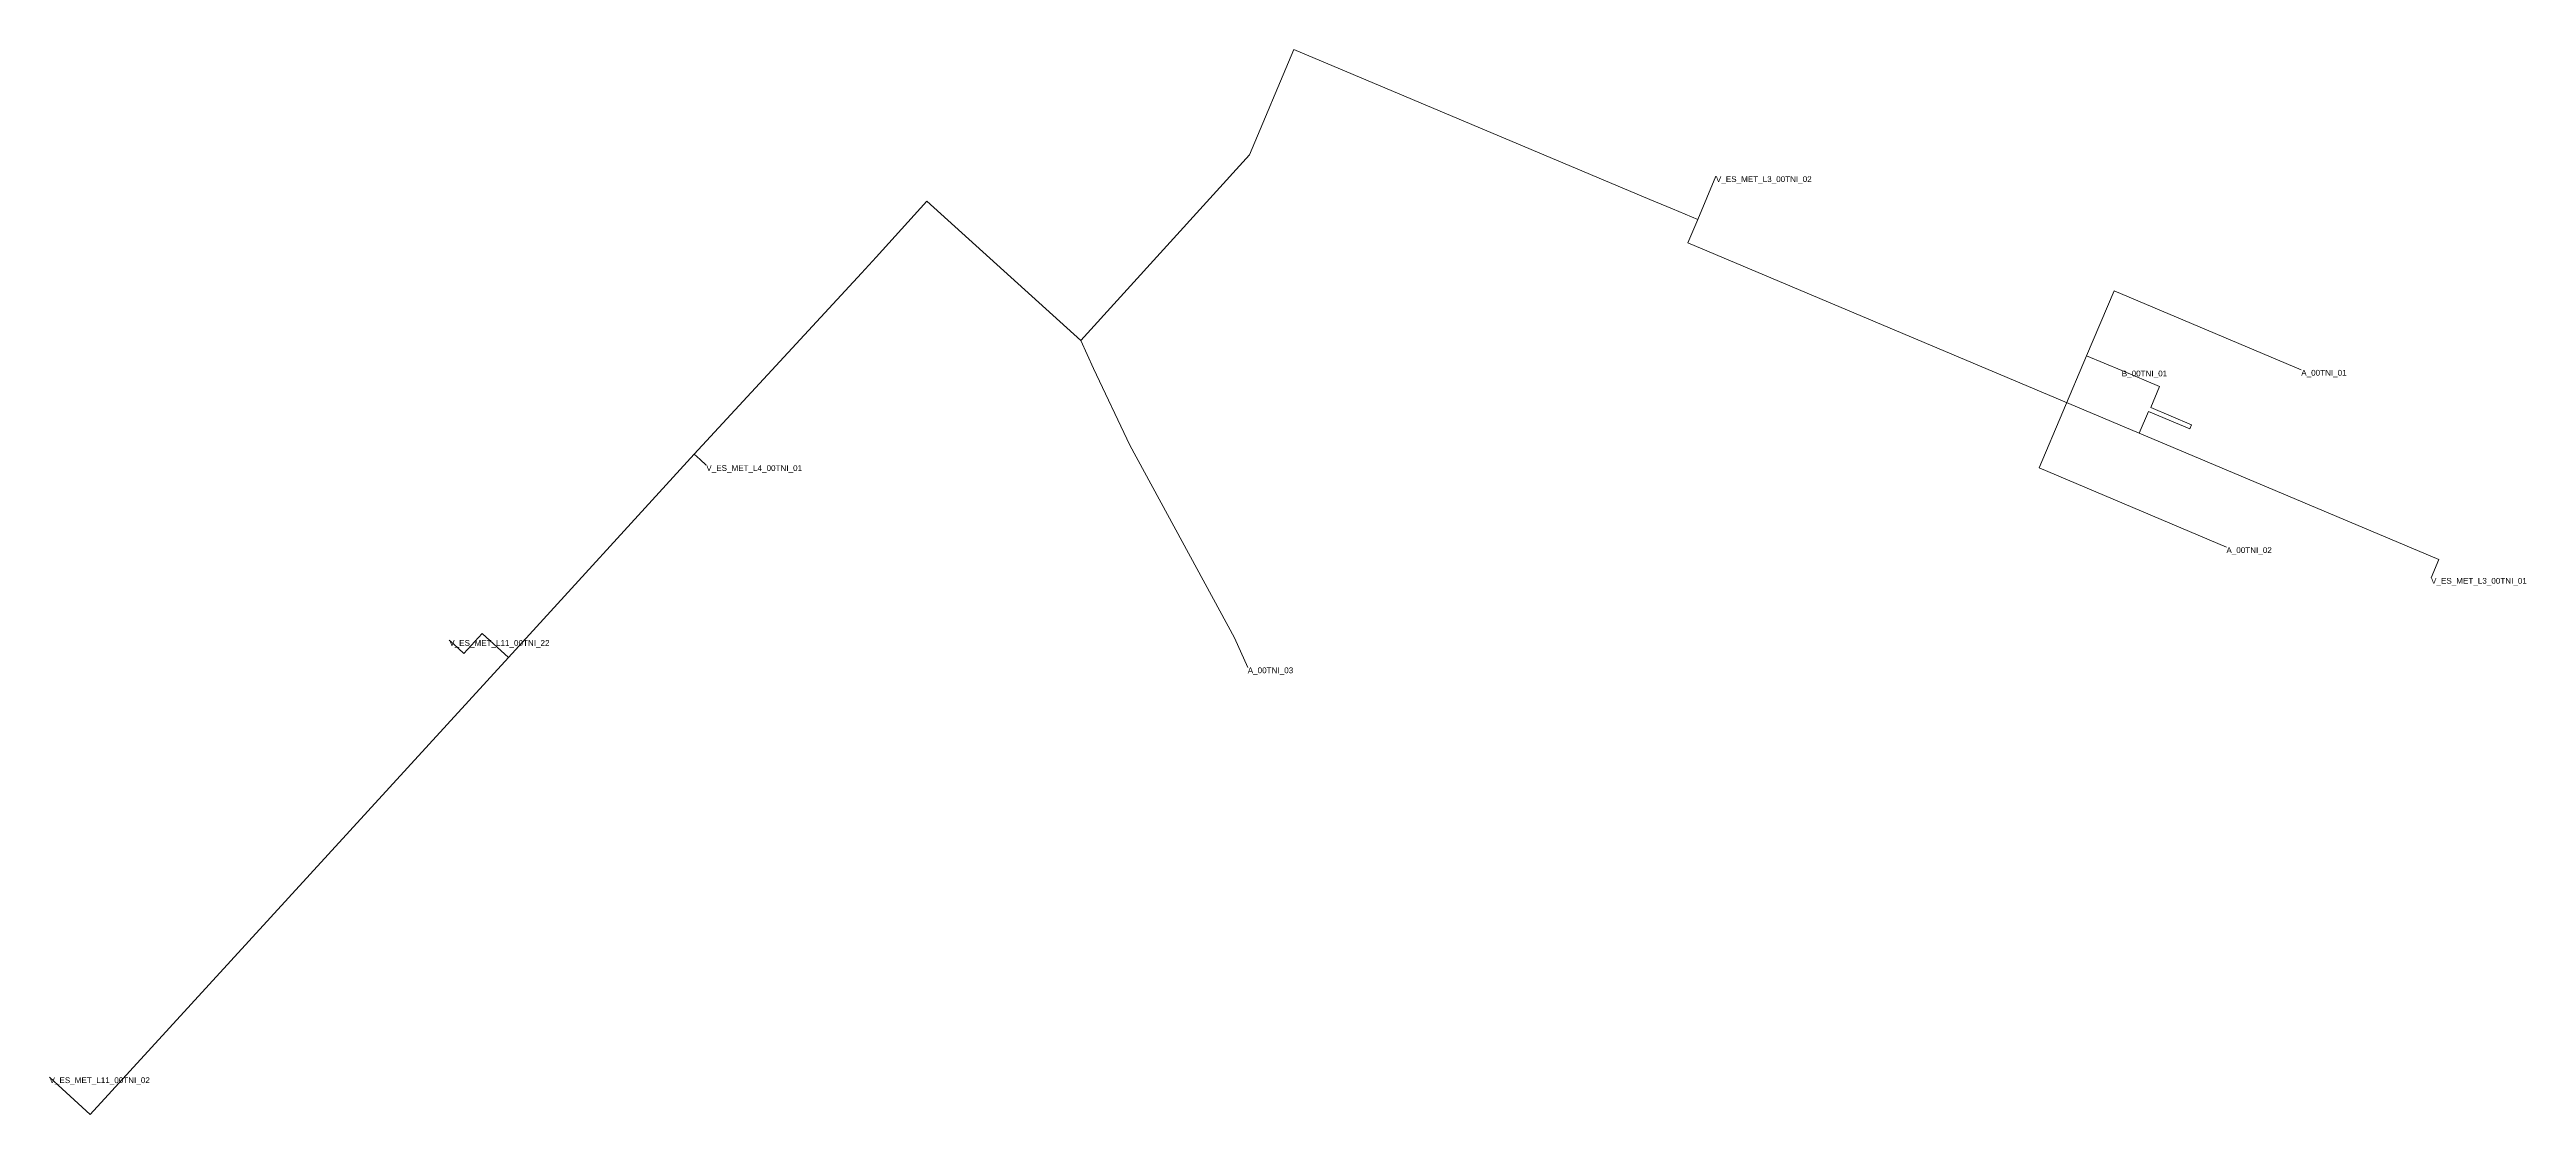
# Model space of a CAD drawing. Header units: metres. Extents: x 428628 to 432156, y 4587632 to 4590003.
# Drawn here: x 431678.6 to 431892.5, y 4588913.8 to 4589005.7 of the extents above; entities that cross this region are included whole.
import ezdxf
from ezdxf.enums import TextEntityAlignment as Align

# ---------------------------------------------------------------- set-up
doc = ezdxf.new("R2010")
doc.units = ezdxf.units.M
doc.header["$MEASUREMENT"] = 0
doc.header["$XCLIPFRAME"] = 0
for name, color, linetype, lineweight, true_color in [('01_A_AccesTren_t', 40, 'Continuous', 0, 0xffd600), ('01_C_AccesExt_t', 251, 'Continuous', 0, 0x646464), ('01_I_Ascensor_l', 251, 'Continuous', 0, 0x646464), ('01_I_BarreraTarifaria_t', 251, 'Continuous', 0, 0x646464), ('01_I_Horitzontal_l', 251, 'Continuous', 0, 0x646464), ('01_I_Rampa_l', 251, 'Continuous', 0, 0x646464), ('01_I_RampaD_l', 251, 'Continuous', 0, 0x646464)]:
    doc.layers.add(name, color=color, linetype=linetype, lineweight=lineweight, true_color=true_color)
doc.styles.add('Style-Arial', font='arial.ttf')
picture_1 = doc.add_image_def('image1.sid', size_in_pixel=(14112, 9487))

msp = doc.modelspace()

# ---------------------------------------------------------------- linework, layer by layer
at = {"layer": '01_I_Ascensor_l'}
for p, q in [((431816.791293, 4588992.746861, -10), (431818.74329, 4588991.934845, -40)), ((431750.015652, 4588987.783859, -10), (431748.74764, 4588986.396867, -20)), ((431863.574207, 4588973.309281, -10), (431863.423305, 4588972.953919, -40))]:
    msp.add_line(p, q, dxfattribs=at)
at = {"layer": '01_I_Horitzontal_l'}
for p, q in [((431820.933255, 4588991.015041, -40), (431822.506029, 4588994.759662, -40)), ((431818.74329, 4588991.934845, -40), (431820.933255, 4588991.015041, -40)), ((431748.74764, 4588986.396867, -20), (431734.293641, 4588970.770858, -20)), ((431767.681108, 4588980.568412, -10), (431768.769609, 4588978.157729, -10)), ((431768.769609, 4588978.157729, -10), (431771.893466, 4588971.532493, -10)), ((431854.505259, 4588979.267401, -10), (431857.543898, 4588977.98204, -10)), ((431734.293641, 4588970.770858, -20), (431718.244108, 4588953.229919, -20)), ((431734.293641, 4588970.770858, -20), (431734.814842, 4588970.294204, -20)), ((431780.943067, 4588954.908115, -10), (431782.084713, 4588952.359473, -10))]:
    msp.add_line(p, q, dxfattribs=at)
at = {"layer": '01_I_Horitzontal_l', "flags": 128}
for points, elevation in [([(431816.791293, 4588992.746861), (431786.073069, 4589005.697483), (431782.241929, 4588996.610213), (431767.681108, 4588980.568412)], -10), ([(431767.681108, 4588980.568412), (431754.388707, 4588992.61083), (431750.015652, 4588987.783859)], -10), ([(431859.060936, 4588972.585379), (431820.090082, 4588989.015051), (431820.933255, 4588991.015041)], -40), ([(431873.042269, 4588978.043912), (431856.879737, 4588984.880751), (431854.505259, 4588979.267401)], -10), ([(431866.581643, 4588962.733437), (431850.405798, 4588969.575373), (431854.505259, 4588979.267401)], -10), ([(431857.543898, 4588977.98204), (431860.812543, 4588976.599385), (431860.051197, 4588974.799534), (431863.574207, 4588973.309281)], -10), ([(431863.425041, 4588972.955019), (431859.850345, 4588974.460186), (431859.060936, 4588972.585379)], -40), ([(431859.060936, 4588972.585379), (431884.928787, 4588961.679785), (431884.253144, 4588960.085301)], -40), ([(431713.510655, 4588954.385365), (431714.402541, 4588953.569603), (431715.983245, 4588955.297814), (431718.244108, 4588953.229919)], -20), ([(431718.244108, 4588953.229919), (431682.138738, 4588913.76945), (431679.38022, 4588916.290157)], -20)]:
    msp.add_lwpolyline(points, dxfattribs=dict(at, elevation=elevation))
at = {"layer": '01_I_Rampa_l'}
for p, q in [((431771.893466, 4588971.532493, -10), (431780.943067, 4588954.908115, -10)), ((431713.510655, 4588954.385365, -20), (431713.141769, 4588954.722516, -20))]:
    msp.add_line(p, q, dxfattribs=at)
at = {"layer": '01_I_RampaD_l'}
for p, q in [((431734.814842, 4588970.294204, -20), (431735.336043, 4588969.81755, -20)), ((431679.380219, 4588916.290158, -20), (431678.630676, 4588916.975082, -20))]:
    msp.add_line(p, q, dxfattribs=at)

# ---------------------------------------------------------------- texts
at = {"layer": '01_A_AccesTren_t', "style": 'Style-Arial'}
for s, p in [('V_ES_MET_L3_00TNI_02', (431822.506029, 4588994.759662, -40)), ('V_ES_MET_L4_00TNI_01', (431735.336043, 4588969.81755, -20)), ('V_ES_MET_L3_00TNI_01', (431884.253144, 4588960.085301, -40)), ('V_ES_MET_L11_00TNI_22', (431713.141769, 4588954.722516, -20)), ('V_ES_MET_L11_00TNI_02', (431678.630676, 4588916.975082, -20))]:
    msp.add_text(s, height=0.5, dxfattribs=at).set_placement(p, align=Align.TOP_LEFT)
at = {"layer": '01_C_AccesExt_t', "char_height": 0.5, "attachment_point": 1, "line_spacing_factor": 1.2, "style": 'Style-Arial'}
for s, insert in [('A_00TNI_01', (431873.042269, 4588978.043912, -10)), ('A_00TNI_02', (431866.581643, 4588962.733437, -10)), ('A_00TNI_03', (431782.084713, 4588952.359473, -10))]:
    msp.add_mtext(s, dxfattribs=dict(at, insert=insert))
at = {"layer": '01_I_BarreraTarifaria_t', "insert": (431857.543898, 4588977.98204, -10), "char_height": 0.5, "attachment_point": 1, "line_spacing_factor": 1.2, "style": 'Style-Arial'}
msp.add_mtext('B_00TNI_01', dxfattribs=at)

# ---------------------------------------------------------------- pictures from other files: only their frames are drawn
at = {"layer": '01_I_Horitzontal_l'}
image = msp.add_image(picture_1, insert=(428627.5, 4587631.5), size_in_units=(3528, 2371.75), dxfattribs=at)
image.set_boundary_path([(-0.5, -0.5), (-0.5, 9486.5), (14111.5, 9486.5), (14111.5, -0.5), (-0.5, -0.5)])
image.dxf.flags = 6

doc.saveas('drawing.dxf')
